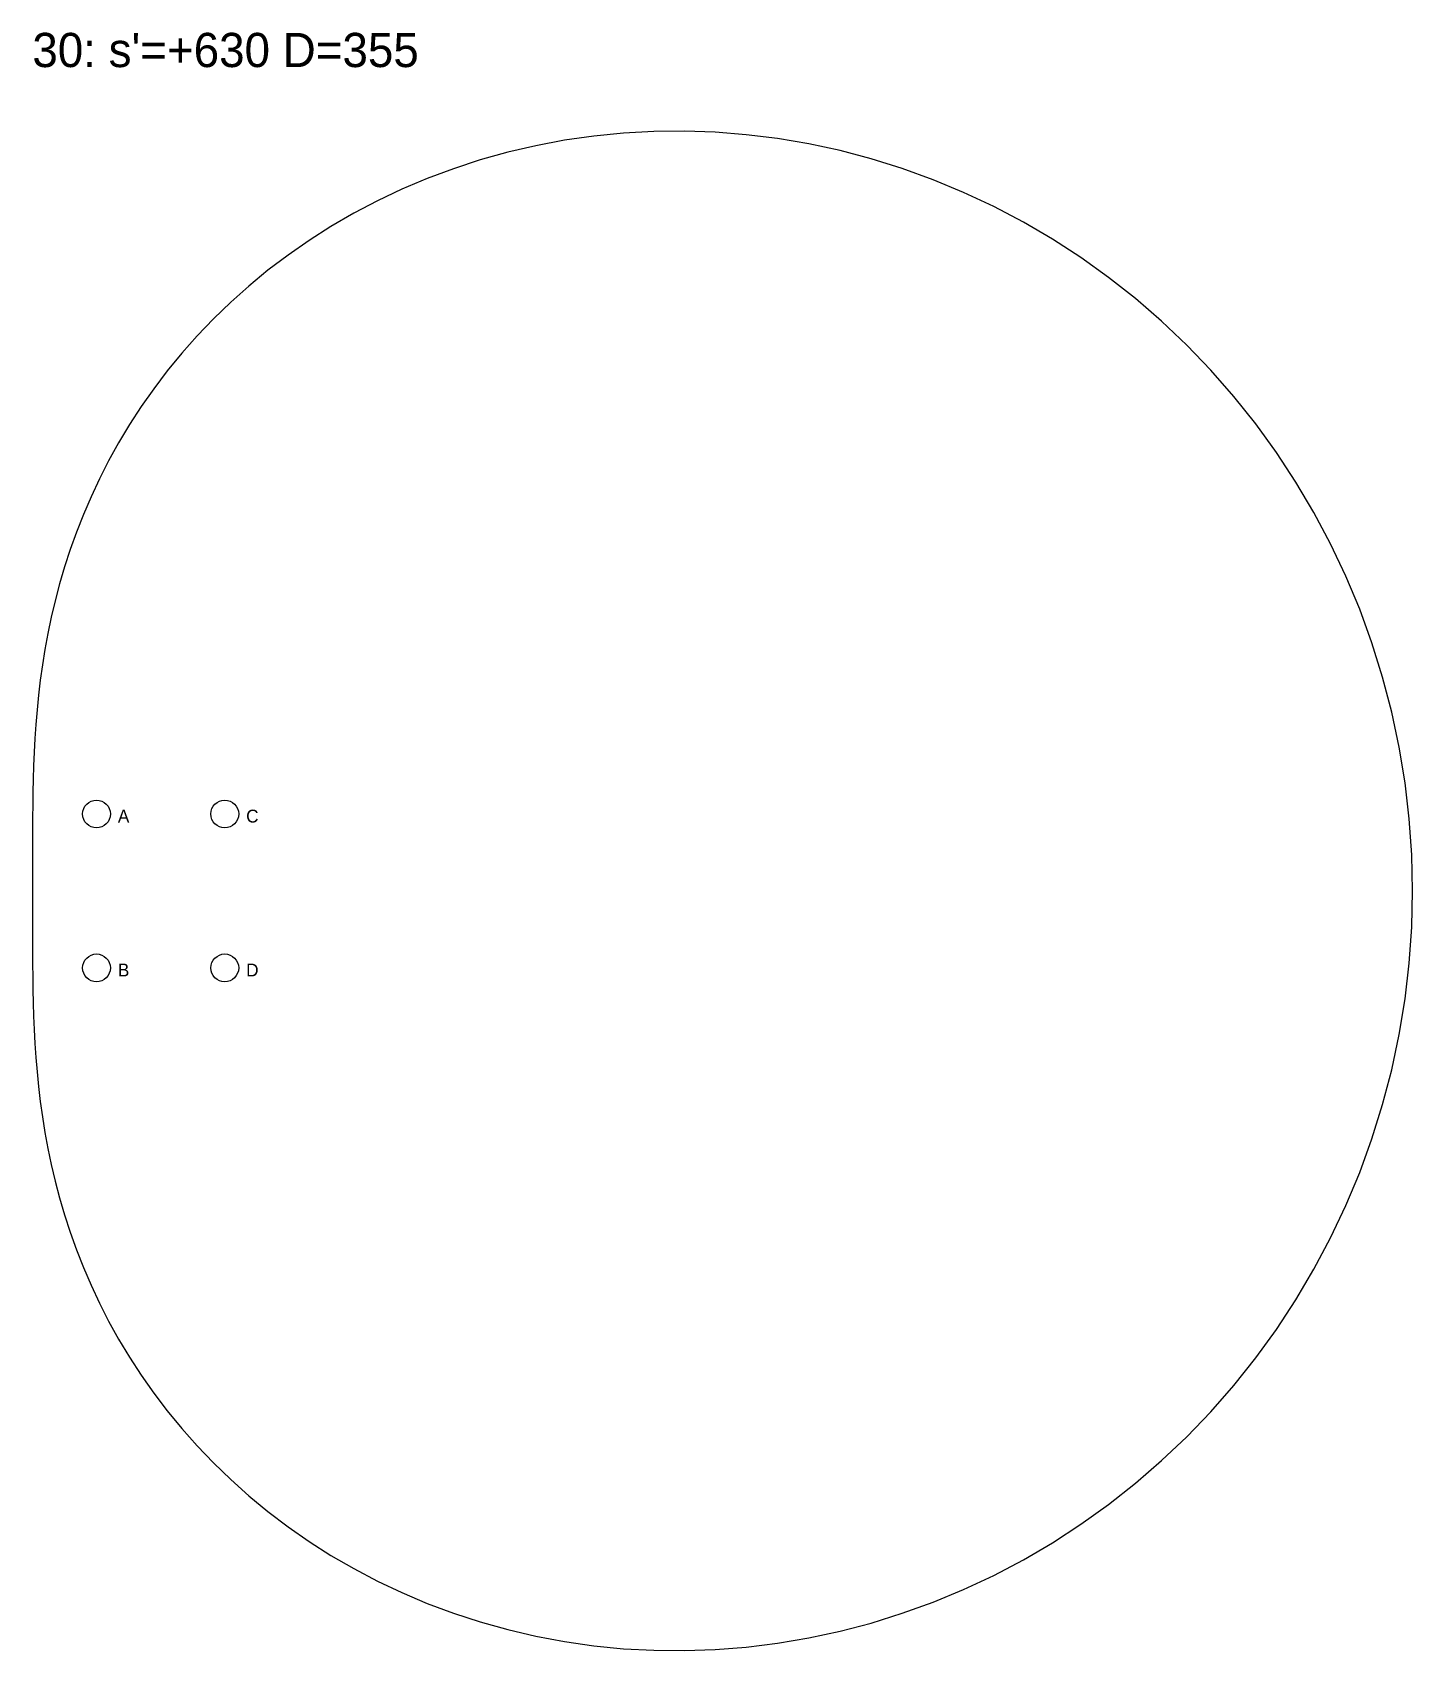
# Model space of a CAD drawing. Header units: millimetres. Extents: x 0 to 2007, y -5243 to 138.
# Drawn here: x 0 to 322.8, y -2577.7 to -2199.2 of the extents above; entities that cross this region are included whole.
import ezdxf

# ---------------------------------------------------------------- set-up
doc = ezdxf.new("R2010")
doc.units = ezdxf.units.MM
for name, color, linetype in [('DOWEL', 5, 'CONTINUOUS'), ('SLAB_30', 2, 'CONTINUOUS'), ('TEXT', 1, 'CONTINUOUS')]:
    doc.layers.add(name, color=color, linetype=linetype)

msp = doc.modelspace()

# ---------------------------------------------------------------- texts
at = {"layer": 'DOWEL'}
for s, p in [('A', (20, -2384)), ('C', (50, -2384)), ('B', (20, -2420)), ('D', (50, -2420))]:
    msp.add_text(s, height=3, dxfattribs=at).set_placement(p)
at = {"layer": 'TEXT'}
msp.add_text("30: s'=+630 D=355", height=8, dxfattribs=at).set_placement((0, -2207.318))

# ---------------------------------------------------------------- linework, layer by layer
at = {"layer": 'DOWEL'}
for centre in [(15, -2382), (45, -2382), (15, -2418), (45, -2418)]:
    msp.add_circle(centre, 3.25, dxfattribs=at)
at = {"layer": 'SLAB_30'}
msp.add_lwpolyline([(322.809, -2400), (322.612, -2391.552), (322.023, -2383.125), (321.043, -2374.739), (319.675, -2366.415), (317.923, -2358.172), (315.793, -2350.03), (313.291, -2342.009), (310.425, -2334.128), (307.203, -2326.406), (303.635, -2318.859), (299.731, -2311.507), (295.504, -2304.364), (290.965, -2297.448), (286.129, -2290.773), (281.009, -2284.353), (275.621, -2278.201), (269.979, -2272.331), (264.101, -2266.753), (258.003, -2261.477), (251.703, -2256.513), (245.218, -2251.869), (238.566, -2247.553), (231.766, -2243.569), (224.836, -2239.923), (217.795, -2236.619), (210.662, -2233.659), (203.455, -2231.045), (196.194, -2228.777), (188.896, -2226.854), (181.58, -2225.275), (174.264, -2224.036), (166.966, -2223.134), (159.702, -2222.563), (152.49, -2222.318), (145.346, -2222.392), (138.285, -2222.778), (131.323, -2223.465), (124.473, -2224.446), (117.749, -2225.71), (111.163, -2227.247), (104.728, -2229.044), (98.455, -2231.09), (92.354, -2233.373), (86.433, -2235.879), (80.702, -2238.596), (75.168, -2241.509), (69.836, -2244.605), (64.713, -2247.869), (59.802, -2251.289), (55.108, -2254.849), (50.633, -2258.535), (46.378, -2262.334), (42.345, -2266.231), (38.532, -2270.213), (34.939, -2274.267), (31.564, -2278.379), (28.404, -2282.536), (25.456, -2286.728), (22.714, -2290.941), (20.176, -2295.165), (17.833, -2299.389), (15.681, -2303.603), (13.713, -2307.797), (11.921, -2311.964), (10.298, -2316.095), (8.835, -2320.183), (7.524, -2324.222), (6.357, -2328.206), (5.324, -2332.129), (4.417, -2335.989), (3.627, -2339.782), (2.944, -2343.505), (2.359, -2347.157), (1.863, -2350.736), (1.449, -2354.243), (1.106, -2357.678), (0.827, -2361.042), (0.603, -2364.338), (0.428, -2367.567), (0.294, -2370.734), (0.193, -2373.841), (0.121, -2376.894), (0.071, -2379.896), (0.039, -2382.854), (0.019, -2385.773), (0.008, -2388.659), (0.002, -2391.518), (0, -2394.357), (0, -2397.182), (0, -2400), (0, -2402.818), (0, -2405.643), (0.002, -2408.482), (0.008, -2411.341), (0.019, -2414.227), (0.039, -2417.146), (0.071, -2420.104), (0.121, -2423.106), (0.193, -2426.159), (0.294, -2429.266), (0.428, -2432.433), (0.603, -2435.662), (0.827, -2438.958), (1.106, -2442.322), (1.449, -2445.757), (1.863, -2449.264), (2.359, -2452.843), (2.944, -2456.495), (3.627, -2460.218), (4.417, -2464.011), (5.324, -2467.871), (6.357, -2471.794), (7.524, -2475.778), (8.835, -2479.817), (10.298, -2483.905), (11.921, -2488.036), (13.713, -2492.203), (15.681, -2496.397), (17.833, -2500.611), (20.176, -2504.835), (22.714, -2509.059), (25.456, -2513.272), (28.404, -2517.464), (31.564, -2521.621), (34.939, -2525.733), (38.532, -2529.787), (42.345, -2533.769), (46.378, -2537.666), (50.633, -2541.465), (55.108, -2545.151), (59.802, -2548.711), (64.713, -2552.131), (69.836, -2555.395), (75.168, -2558.491), (80.702, -2561.404), (86.433, -2564.121), (92.354, -2566.627), (98.455, -2568.91), (104.728, -2570.956), (111.163, -2572.753), (117.749, -2574.29), (124.473, -2575.554), (131.323, -2576.535), (138.285, -2577.222), (145.346, -2577.608), (152.49, -2577.682), (159.702, -2577.437), (166.966, -2576.866), (174.264, -2575.964), (181.58, -2574.725), (188.896, -2573.146), (196.194, -2571.223), (203.455, -2568.955), (210.662, -2566.341), (217.795, -2563.381), (224.836, -2560.077), (231.766, -2556.431), (238.566, -2552.447), (245.218, -2548.131), (251.703, -2543.487), (258.003, -2538.523), (264.101, -2533.247), (269.979, -2527.669), (275.621, -2521.799), (281.009, -2515.647), (286.129, -2509.227), (290.965, -2502.552), (295.504, -2495.636), (299.731, -2488.493), (303.635, -2481.141), (307.203, -2473.594), (310.425, -2465.872), (313.291, -2457.991), (315.793, -2449.97), (317.923, -2441.828), (319.675, -2433.585), (321.043, -2425.261), (322.023, -2416.875), (322.612, -2408.448)], close=True, dxfattribs=at)

msp.set_redraw_order([(e.dxf.handle, doc.entitydb.next_handle()) for e in msp.query("TEXT MTEXT ATTDEF DIMENSION ARC_DIMENSION")])  # texts and dimensions are drawn at this point

doc.saveas('drawing.dxf')
